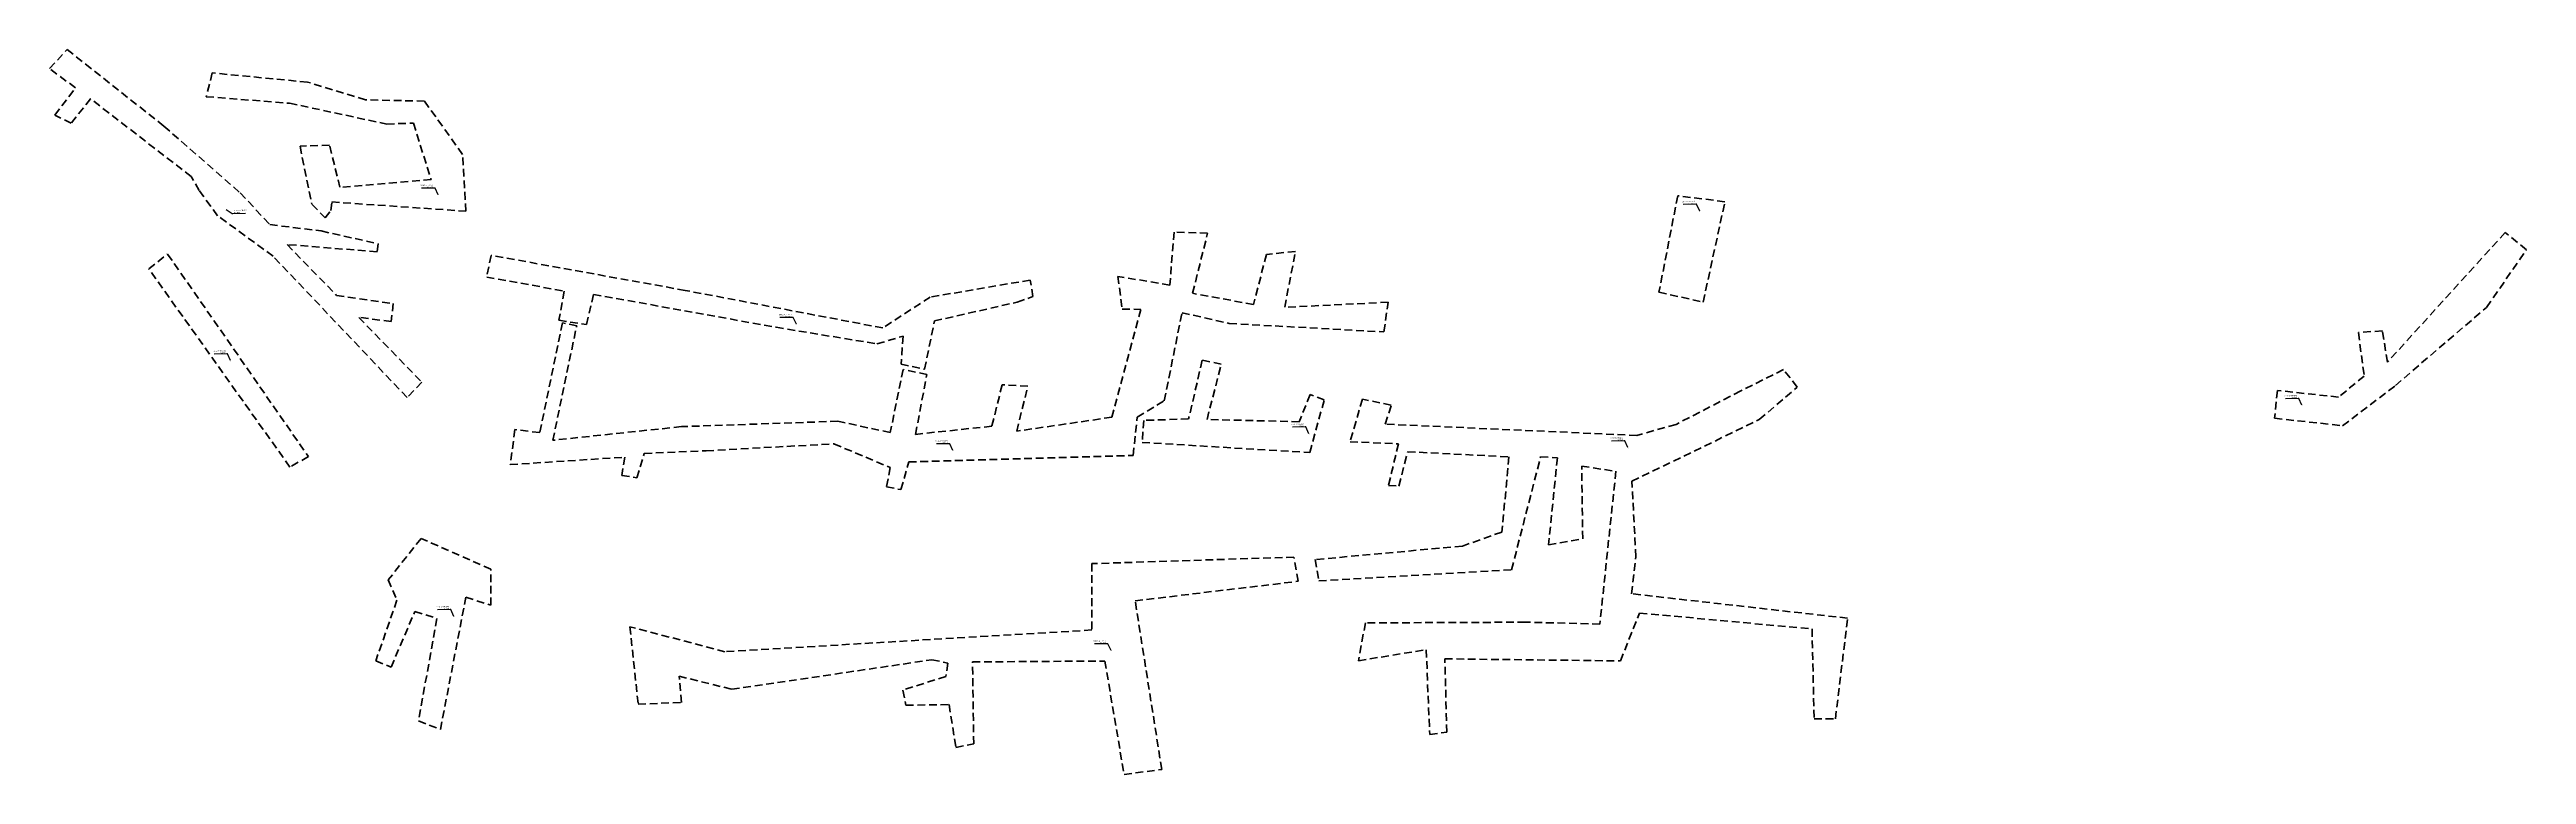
# Model space of a CAD drawing. Header units: metres. Extents: x 7523184 to 829536834, y 5784888 to 575610303.
# Drawn here: x 7524845 to 7528929, y 5786928 to 5788123 of the extents above; entities that cross this region are included whole.
import ezdxf
from ezdxf import colors
from ezdxf.entities.mleader import LeaderData, LeaderLine
from ezdxf.math import Vec2, Vec3

# ---------------------------------------------------------------- set-up
doc = ezdxf.new("R2010")
doc.units = ezdxf.units.M
doc.header["$MEASUREMENT"] = 0
doc.linetypes.add('DASHED', pattern=[19.05, 12.7, -6.35])
doc.layers.get('0').update_dxf_attribs({"lineweight": 18})
doc.layers.add('!trafo', color=6, linetype='DASHED', lineweight=50)
doc.layers.add('_mm trafo', color=3, linetype='Continuous', plot=False)
doc.styles.get("Standard").update_dxf_attribs({"font": ''})
doc.styles.get('Standard').set_extended_font_data('Lato Light')
picture_1 = doc.add_image_def('image1.png', size_in_pixel=(5547, 3763))

msp = doc.modelspace()

# ---------------------------------------------------------------- linework, layer by layer
at = {"layer": '!trafo'}
for points in [[(7524845.19063, 5788091.56041), (7524874.27175, 5788123.0086), (7525033.76147, 5787996.85139), (7525159.49675, 5787886.72754), (7525208.62549, 5787834.41889), (7525293.32232, 5787823.93932), (7525387.20185, 5787802.8428), (7525385.3559, 5787789.65747), (7525236.88912, 5787801.52426), (7525318.42718, 5787717.74469), (7525411.67382, 5787704.24292), (7525408.7203, 5787674.70779), (7525355.13513, 5787681.45867), (7525458.93003, 5787574.71026), (7525434.87999, 5787549.39444), (7525213.72909, 5787782.4385), (7525122.22292, 5787849.15626), (7525091.89667, 5787890.82189), (7525078.97505, 5787913.50066), (7524912.84164, 5788041.88218), (7524881.03204, 5788001.66693), (7524854.00212, 5788015.01708), (7524888.11915, 5788059.84719)], [(7527529.70269, 5787881.95856), (7527498.841, 5787722.95374), (7527571.75058, 5787706.75161), (7527607.53029, 5787872.14836)], [(7526638.67465, 5787516.85125), (7526683.08675, 5787544.10413), (7526712.5164, 5787689.22184), (7526790.15161, 5787671.50076), (7527045.41955, 5787657.57706), (7527052.17043, 5787706.52099), (7526881.71052, 5787698.08238), (7526899.4316, 5787790.06323), (7526851.75346, 5787785.42199), (7526830.235, 5787702.72362), (7526729.81555, 5787721.28856), (7526754.70945, 5787820.44222), (7526699.43656, 5787822.12994), (7526692.26374, 5787734.79034), (7526606.61185, 5787749.13597), (7526613.68341, 5787695.06136), (7526644.48433, 5787694.63943), (7526596.63742, 5787516.96451), (7526439.85348, 5787493.94808), (7526458.11699, 5787567.93872), (7526415.95988, 5787570.37575), (7526398.83641, 5787502.11256), (7526273.08003, 5787488.73209), (7526291.8032, 5787587.62204), (7526252.51092, 5787595.53324), (7526231.4144, 5787491.63286), (7526145.18236, 5787510.35602), (7525887.01365, 5787501.39), (7525674.99359, 5787478.97494), (7525714.37816, 5787667.7262), (7525691.05661, 5787672.52777), (7525653.41096, 5787491.59753), (7525612.58149, 5787496.45818), (7525604.81434, 5787438.85406), (7525793.74962, 5787451.01862), (7525788.65362, 5787421.13162), (7525813.52, 5787416.84), (7525825.86566, 5787457.29519), (7525927.9564, 5787461.62529), (7526138.4997, 5787473.01742), (7526231.48465, 5787434.01102), (7526225.30107, 5787402.27466), (7526248.99345, 5787397.53619), (7526261.90307, 5787443.28071), (7526631.8339, 5787453.91633)], [(7528518.43248, 5787561.07083), (7528513.91295, 5787515.13257), (7528625.9601, 5787502.95154), (7528712.98326, 5787569.14188), (7528863.29599, 5787698.06801), (7528929.16778, 5787793.13739), (7528894.14755, 5787821.40673), (7528700.01346, 5787607.71453), (7528691.58415, 5787659.46115), (7528651.95946, 5787656.43191), (7528661.66386, 5787584.70373), (7528619.47081, 5787550.10543)], [(7525008.97077, 5787761.39666), (7525039.94753, 5787785.87829), (7525271.95655, 5787452.15766), (7525241.57756, 5787434.85851)], [(7525573.4614, 5787783.72215), (7525566.02086, 5787748.05229), (7525693.91854, 5787724.84611), (7525684.86, 5787676.784), (7525730.622, 5787669.737), (7525742.185, 5787719.349), (7526043.066, 5787665.24843), (7526209.43187, 5787637.8724), (7526252.66779, 5787650.64749), (7526249.1197, 5787604.31574), (7526287.92629, 5787596.02212), (7526304.13806, 5787675.68235), (7526440.47434, 5787706.53602), (7526466.722, 5787715.716), (7526462.00351, 5787742.96625), (7526297.45062, 5787715.01336), (7526219.12978, 5787664.118), (7525893.13, 5787725.99)], [(7526649.33192, 5787511.77843), (7526646.94504, 5787475.37755), (7526923.00624, 5787458.69812), (7526946.98481, 5787545.71547), (7526923.57005, 5787554.14479), (7526905.77484, 5787509.42259), (7526753.70664, 5787513.28537), (7526777.17652, 5787604.26413), (7526745.79544, 5787610.85679), (7526723.38039, 5787514.07649)], [(7527009.91559, 5787546.78547), (7526989.55449, 5787476.47012), (7527069.1815, 5787472.96776), (7527052.86466, 5787404.53798), (7527069.84077, 5787403.38426), (7527084.67426, 5787460.08117), (7527251.53458, 5787451.65904), (7527239.8682, 5787327.70114), (7527174.64221, 5787304.50317), (7526932.20654, 5787282.29736), (7526938.18114, 5787247.18112), (7527255.76429, 5787265.38601), (7527303.71772, 5787451.80496), (7527331.29094, 5787450.00671), (7527316.79485, 5787306.5507), (7527373.14013, 5787316.74081), (7527371.45193, 5787436.2201), (7527427.79721, 5787427.82825), (7527401.42283, 5787176.07275), (7527278.54217, 5787179.06984), (7527014.79832, 5787177.87101), (7527003.40938, 5787115.53155), (7527115.12454, 5787133.71848), (7527120.83378, 5786994.17487), (7527149.10313, 5786997.55031), (7527145.72768, 5787118.64436), (7527435.17199, 5787115.26891), (7527466.99229, 5787194.1851), (7527751.20466, 5787167.85664), (7527754.6223, 5787019.5639), (7527789.69527, 5787019.82761), (7527809.88628, 5787185.70002), (7527453.52706, 5787225.94488), (7527460.87046, 5787286.87556), (7527454.11957, 5787411.34505), (7527664.24095, 5787513.0303), (7527726.82869, 5787566.71933), (7527704.04444, 5787595.41061), (7527633.69569, 5787560.36632), (7527526.94728, 5787505.09342), (7527462.39192, 5787486.95041), (7527047.63426, 5787505.51535), (7527057.33866, 5787536.73821)], [(7525815.72212, 5787043.95594), (7525887.16114, 5787046.90188), (7525883.11061, 5787090.10756), (7525970.19706, 5787068.50472), (7526299.95499, 5787117.0724), (7526326.53166, 5787111.71586), (7526323.27242, 5787089.79732), (7526251.90683, 5787066.88781), (7526257.2165, 5787042.29537), (7526328.46362, 5787043.19852), (7526339.5393, 5786972.52516), (7526369.07443, 5786978.59041), (7526366.96478, 5787113.60817), (7526585.20291, 5787115.08584), (7526616.93208, 5786928.08626), (7526679.04025, 5786936.18732), (7526635.15948, 5787214.32389), (7526904.13272, 5787246.47671), (7526896.99152, 5787286.3443), (7526563.959, 5787275.57972), (7526563.70584, 5787166.21336), (7525958.82631, 5787130.43366), (7525802.20572, 5787171.61407)]]:
    msp.add_lwpolyline(points, close=True, dxfattribs=at)
msp.add_lwpolyline([(7525278.03668, 5787867.70074), (7525299.48376, 5787845.81104), (7525309.07821, 5787857.88981), (7525310.52035, 5787871.79621), (7525531.80393, 5787856.50988), (7525526.31883, 5787950.17845), (7525463.45119, 5788037.93999), (7525366.40719, 5788040.04964), (7525270.76082, 5788069.30695), (7525113.38075, 5788084.49644), (7525103.67635, 5788045.25691), (7525240.80375, 5788034.5768), (7525401.0807, 5788000.17549), (7525445.0825, 5788001.80551), (7525474.4966, 5787908.61658), (7525323.978, 5787895.998), (7525306.77759, 5787965.33038), (7525258.1567, 5787963.68222), (7525277.7163, 5787868.08241)], dxfattribs=at)
at = {"layer": '!trafo', "color": 6}
msp.add_lwpolyline([(7525383.04299, 5787115.33525), (7525408.35444, 5787104.95107), (7525447.59397, 5787196.93191), (7525483.87999, 5787185.11786), (7525453.501, 5787016.34567), (7525489.78702, 5787002.42197), (7525531.55814, 5787220.13809), (7525572.90732, 5787207.05825), (7525572.90732, 5787266.55044), (7525457.7203, 5787317.1821), (7525403.7132, 5787248.82936), (7525418.05884, 5787215.49685)], close=True, dxfattribs=at)

# ---------------------------------------------------------------- pictures from other files: only their frames are drawn
image = msp.add_image(picture_1, insert=(7523184.3053, 5784887.6493), size_in_units=(6912.7579, 4689.50928))
image.dxf.flags = 7

# ---------------------------------------------------------------- next in the draw order: leaders
at = {"layer": '_mm trafo', "color": 3}
ml = msp.add_multileader_mtext('Standard', dxfattribs=at)
ml.set_content('STACJA TRAFO\\P03-1341', color=3)
ml.set_leader_properties()
ml.build(insert=Vec2(0, 0))
ml.multileader.update_dxf_attribs({"has_text_frame": 1, "text_left_attachment_type": 5, "text_right_attachment_type": 5, "dogleg_length": 1, "arrow_head_size": 1.5})
ctx = ml.context
ctx.base_point, ctx.char_height, ctx.arrow_head_size, ctx.plane_origin, ctx.plane_x_axis, ctx.plane_y_axis = Vec3(7525455.10914, 5787894.37083), 2, 1.5, Vec3(7525489.77131, 5787851.36453), Vec3(0.9998914966, 0.0147307535), Vec3(-0.0147307535, 0.9998914966)
ctx.left_attachment, ctx.right_attachment, ctx.text_align_type, ctx.attachment_type = 5, 5, 2, 2
notes = []
notes.append((ctx, [(0, (1, 1, 0), (7525480.81167, 5787894.74949), (-0.9998914966, -0.0147307535), 1, [(0, [(7525486.53411, 5787882.17254)], 0, [])])]))
ctx.mtext.insert, ctx.mtext.text_direction, ctx.mtext.rotation, ctx.mtext.alignment, ctx.mtext.flow_direction = Vec3(7525477.72627, 5787900.52422), Vec3(0.9998914966, 0.0147307535), 0.0147312863, 3, 5
ctx.mtext.has_bg_fill, ctx.mtext.bg_color, ctx.mtext.bg_scale_factor, ctx.mtext.bg_transparency, ctx.mtext.use_window_bg_color = 1, -1073741824, 1, 0, 1
ml = msp.add_multileader_mtext('Standard', dxfattribs=at)
ml.set_content('STACJA TRAFO\\P03-0664', color=3)
ml.set_leader_properties()
ml.build(insert=Vec2(0, 0))
ml.multileader.update_dxf_attribs({"has_text_frame": 1, "text_left_attachment_type": 5, "text_right_attachment_type": 5, "dogleg_length": 1, "arrow_head_size": 1.5})
ctx = ml.context
ctx.base_point, ctx.char_height, ctx.arrow_head_size, ctx.plane_origin, ctx.plane_x_axis, ctx.plane_y_axis = Vec3(7525147.35121, 5787852.81363), 2, 1.5, Vec3(7525138.21819, 5787829.47741), Vec3(0.9998914966, 0.0147307535), Vec3(-0.0147307535, 0.9998914966)
ctx.left_attachment, ctx.right_attachment, ctx.attachment_type = 5, 5, 2
notes.append((ctx, [(0, (1, 1, 0), (7525146.35132, 5787852.7989), (0.9998914966, 0.0147307535), 1, [(0, [(7525134.98098, 5787860.28541)], 0, [])])]))
ctx.mtext.insert, ctx.mtext.text_direction, ctx.mtext.rotation, ctx.mtext.flow_direction = Vec3(7525149.26587, 5787858.62102), Vec3(0.9998914966, 0.0147307535), 0.0147312863, 5
ctx.mtext.has_bg_fill, ctx.mtext.bg_color, ctx.mtext.bg_scale_factor, ctx.mtext.bg_transparency, ctx.mtext.use_window_bg_color = 1, -1073741824, 1, 0, 1
ml = msp.add_multileader_mtext('Standard', dxfattribs=at)
ml.set_content('STACJA TRAFO\\P03-1336', color=3)
ml.set_leader_properties()
ml.build(insert=Vec2(0, 0))
ml.multileader.update_dxf_attribs({"has_text_frame": 1, "text_left_attachment_type": 5, "text_right_attachment_type": 5, "dogleg_length": 1, "arrow_head_size": 1.5})
ctx = ml.context
ctx.base_point, ctx.char_height, ctx.arrow_head_size, ctx.plane_origin, ctx.plane_x_axis, ctx.plane_y_axis = Vec3(7527535.15023, 5787867.51034), 2, 1.5, Vec3(7527569.8124, 5787824.50404), Vec3(0.9998914966, 0.0147307535), Vec3(-0.0147307535, 0.9998914966)
ctx.left_attachment, ctx.right_attachment, ctx.text_align_type, ctx.attachment_type = 5, 5, 2, 2
notes.append((ctx, [(0, (1, 1, 0), (7527560.85276, 5787867.889), (-0.9998914966, -0.0147307535), 1, [(0, [(7527566.5752, 5787855.31204)], 0, [])])]))
ctx.mtext.insert, ctx.mtext.text_direction, ctx.mtext.rotation, ctx.mtext.alignment, ctx.mtext.flow_direction = Vec3(7527557.76736, 5787873.66373), Vec3(0.9998914966, 0.0147307535), 0.0147312863, 3, 5
ctx.mtext.has_bg_fill, ctx.mtext.bg_color, ctx.mtext.bg_scale_factor, ctx.mtext.bg_transparency, ctx.mtext.use_window_bg_color = 1, -1073741824, 1, 0, 1
ml = msp.add_multileader_mtext('Standard', dxfattribs=at)
ml.set_content('STACJA TRAFO\\P03-0496', color=3)
ml.set_leader_properties()
ml.build(insert=Vec2(0, 0))
ml.multileader.update_dxf_attribs({"has_text_frame": 1, "text_left_attachment_type": 5, "text_right_attachment_type": 5, "dogleg_length": 1, "arrow_head_size": 1.5})
ctx = ml.context
ctx.base_point, ctx.char_height, ctx.arrow_head_size, ctx.plane_origin, ctx.plane_x_axis, ctx.plane_y_axis = Vec3(7526047.02328, 5787681.18576), 2, 1.5, Vec3(7526080.43327, 5787638.16102), Vec3(0.9998914966, 0.0147307535), Vec3(-0.0147307535, 0.9998914966)
ctx.left_attachment, ctx.right_attachment, ctx.text_align_type, ctx.attachment_type = 5, 5, 2, 2
notes.append((ctx, [(0, (1, 1, 0), (7526071.47363, 5787681.54598), (-0.9998914966, -0.0147307535), 1, [(0, [(7526077.19606, 5787668.96902)], 0, [])])]))
ctx.mtext.insert, ctx.mtext.text_direction, ctx.mtext.rotation, ctx.mtext.alignment, ctx.mtext.flow_direction = Vec3(7526068.38884, 5787687.27972), Vec3(0.9998914966, 0.0147307535), 0.0147312863, 3, 5
ctx.mtext.has_bg_fill, ctx.mtext.bg_color, ctx.mtext.bg_scale_factor, ctx.mtext.bg_transparency, ctx.mtext.use_window_bg_color = 1, -1073741824, 1, 0, 1
ml = msp.add_multileader_mtext('Standard', dxfattribs=at)
ml.set_content('STACJA TRAFO\\P03-0541', color=3)
ml.set_leader_properties()
ml.build(insert=Vec2(0, 0))
ml.multileader.update_dxf_attribs({"has_text_frame": 1, "text_left_attachment_type": 5, "text_right_attachment_type": 5, "dogleg_length": 1, "arrow_head_size": 1.5})
ctx = ml.context
ctx.base_point, ctx.char_height, ctx.arrow_head_size, ctx.plane_origin, ctx.plane_x_axis, ctx.plane_y_axis = Vec3(7525114.272, 5787621.0488), 2, 1.5, Vec3(7525147.68199, 5787578.02405), Vec3(0.9998914966, 0.0147307535), Vec3(-0.0147307535, 0.9998914966)
ctx.left_attachment, ctx.right_attachment, ctx.text_align_type, ctx.attachment_type = 5, 5, 2, 2
notes.append((ctx, [(0, (1, 1, 0), (7525138.72235, 5787621.40901), (-0.9998914966, -0.0147307535), 1, [(0, [(7525144.44478, 5787608.83206)], 0, [])])]))
ctx.mtext.insert, ctx.mtext.text_direction, ctx.mtext.rotation, ctx.mtext.alignment, ctx.mtext.flow_direction = Vec3(7525135.63755, 5787627.14276), Vec3(0.9998914966, 0.0147307535), 0.0147312863, 3, 5
ctx.mtext.has_bg_fill, ctx.mtext.bg_color, ctx.mtext.bg_scale_factor, ctx.mtext.bg_transparency, ctx.mtext.use_window_bg_color = 1, -1073741824, 1, 0, 1
ml = msp.add_multileader_mtext('Standard', dxfattribs=at)
ml.set_content('STACJA TRAFO\\P03-0497', color=3)
ml.set_leader_properties()
ml.build(insert=Vec2(0, 0))
ml.multileader.update_dxf_attribs({"has_text_frame": 1, "text_left_attachment_type": 5, "text_right_attachment_type": 5, "dogleg_length": 1, "arrow_head_size": 1.5})
ctx = ml.context
ctx.base_point, ctx.char_height, ctx.arrow_head_size, ctx.plane_origin, ctx.plane_x_axis, ctx.plane_y_axis = Vec3(7528528.1085, 5787547.37723), 2, 1.5, Vec3(7528562.77066, 5787504.37093), Vec3(0.9998914966, 0.0147307535), Vec3(-0.0147307535, 0.9998914966)
ctx.left_attachment, ctx.right_attachment, ctx.text_align_type, ctx.attachment_type = 5, 5, 2, 2
notes.append((ctx, [(0, (1, 1, 0), (7528553.81103, 5787547.75589), (-0.9998914966, -0.0147307535), 1, [(0, [(7528559.53346, 5787535.17893)], 0, [])])]))
ctx.mtext.insert, ctx.mtext.text_direction, ctx.mtext.rotation, ctx.mtext.alignment, ctx.mtext.flow_direction = Vec3(7528550.72563, 5787553.53062), Vec3(0.9998914966, 0.0147307535), 0.0147312863, 3, 5
ctx.mtext.has_bg_fill, ctx.mtext.bg_color, ctx.mtext.bg_scale_factor, ctx.mtext.bg_transparency, ctx.mtext.use_window_bg_color = 1, -1073741824, 1, 0, 1
ml = msp.add_multileader_mtext('Standard', dxfattribs=at)
ml.set_content('STACJA TRAFO\\P03-1439', color=3)
ml.set_leader_properties()
ml.build(insert=Vec2(0, 0))
ml.multileader.update_dxf_attribs({"has_text_frame": 1, "text_left_attachment_type": 5, "text_right_attachment_type": 5, "dogleg_length": 1, "arrow_head_size": 1.5})
ctx = ml.context
ctx.base_point, ctx.char_height, ctx.arrow_head_size, ctx.plane_origin, ctx.plane_x_axis, ctx.plane_y_axis = Vec3(7526890.90087, 5787500.50316), 2, 1.5, Vec3(7526925.56367, 5787457.4543), Vec3(0.9998914966, 0.0147307535), Vec3(-0.0147307535, 0.9998914966)
ctx.left_attachment, ctx.right_attachment, ctx.text_align_type, ctx.attachment_type = 5, 5, 2, 2
notes.append((ctx, [(0, (1, 1, 0), (7526916.6034, 5787500.88182), (-0.9998914966, -0.0147307535), 1, [(0, [(7526922.32646, 5787488.26231)], 0, [])])]))
ctx.mtext.insert, ctx.mtext.text_direction, ctx.mtext.rotation, ctx.mtext.alignment, ctx.mtext.flow_direction = Vec3(7526913.51863, 5787506.61399), Vec3(0.9998914966, 0.0147307535), 0.0147312863, 3, 5
ctx.mtext.has_bg_fill, ctx.mtext.bg_color, ctx.mtext.bg_scale_factor, ctx.mtext.bg_transparency, ctx.mtext.use_window_bg_color = 1, -1073741824, 1, 0, 1
ml = msp.add_multileader_mtext('Standard', dxfattribs=at)
ml.set_content('STACJA TRAFO\\P03-1233', color=3)
ml.set_leader_properties()
ml.build(insert=Vec2(0, 0))
ml.multileader.update_dxf_attribs({"has_text_frame": 1, "text_left_attachment_type": 5, "text_right_attachment_type": 5, "dogleg_length": 1, "arrow_head_size": 1.5})
ctx = ml.context
ctx.base_point, ctx.char_height, ctx.arrow_head_size, ctx.plane_origin, ctx.plane_x_axis, ctx.plane_y_axis = Vec3(7526305.21455, 5787472.97747), 2, 1.5, Vec3(7526338.62454, 5787429.95272), Vec3(0.9998914966, 0.0147307535), Vec3(-0.0147307535, 0.9998914966)
ctx.left_attachment, ctx.right_attachment, ctx.text_align_type, ctx.attachment_type = 5, 5, 2, 2
notes.append((ctx, [(0, (1, 1, 0), (7526329.6649, 5787473.33768), (-0.9998914966, -0.0147307535), 1, [(0, [(7526335.38734, 5787460.76073)], 0, [])])]))
ctx.mtext.insert, ctx.mtext.text_direction, ctx.mtext.rotation, ctx.mtext.alignment, ctx.mtext.flow_direction = Vec3(7526326.58011, 5787479.07142), Vec3(0.9998914966, 0.0147307535), 0.0147312863, 3, 5
ctx.mtext.has_bg_fill, ctx.mtext.bg_color, ctx.mtext.bg_scale_factor, ctx.mtext.bg_transparency, ctx.mtext.use_window_bg_color = 1, -1073741824, 1, 0, 1
ml = msp.add_multileader_mtext('Standard', dxfattribs=at)
ml.set_content('STACJA TRAFO\\P03-0495', color=3)
ml.set_leader_properties()
ml.build(insert=Vec2(0, 0))
ml.multileader.update_dxf_attribs({"has_text_frame": 1, "text_left_attachment_type": 5, "text_right_attachment_type": 5, "dogleg_length": 1, "arrow_head_size": 1.5})
ctx = ml.context
ctx.base_point, ctx.char_height, ctx.arrow_head_size, ctx.plane_origin, ctx.plane_x_axis, ctx.plane_y_axis = Vec3(7527416.76218, 5787477.6354), 2, 1.5, Vec3(7527451.42435, 5787434.6291), Vec3(0.9998914966, 0.0147307535), Vec3(-0.0147307535, 0.9998914966)
ctx.left_attachment, ctx.right_attachment, ctx.text_align_type, ctx.attachment_type = 5, 5, 2, 2
notes.append((ctx, [(0, (1, 1, 0), (7527442.46471, 5787478.01406), (-0.9998914966, -0.0147307535), 1, [(0, [(7527448.18715, 5787465.43711)], 0, [])])]))
ctx.mtext.insert, ctx.mtext.text_direction, ctx.mtext.rotation, ctx.mtext.alignment, ctx.mtext.flow_direction = Vec3(7527439.37931, 5787483.78879), Vec3(0.9998914966, 0.0147307535), 0.0147312863, 3, 5
ctx.mtext.has_bg_fill, ctx.mtext.bg_color, ctx.mtext.bg_scale_factor, ctx.mtext.bg_transparency, ctx.mtext.use_window_bg_color = 1, -1073741824, 1, 0, 1
ml = msp.add_multileader_mtext('Standard', dxfattribs=at)
ml.set_content('STACJA TRAFO\\P03-1250', color=3)
ml.set_leader_properties()
ml.build(insert=Vec2(0, 0))
ml.multileader.update_dxf_attribs({"has_text_frame": 1, "text_left_attachment_type": 5, "text_right_attachment_type": 5, "dogleg_length": 1, "arrow_head_size": 1.5})
ctx = ml.context
ctx.base_point, ctx.char_height, ctx.arrow_head_size, ctx.plane_origin, ctx.plane_x_axis, ctx.plane_y_axis = Vec3(7525481.11413, 5787199.4587), 2, 1.5, Vec3(7525515.7763, 5787156.4524), Vec3(0.9998914966, 0.0147307535), Vec3(-0.0147307535, 0.9998914966)
ctx.left_attachment, ctx.right_attachment, ctx.text_align_type, ctx.attachment_type = 5, 5, 2, 2
notes.append((ctx, [(0, (1, 1, 0), (7525506.81666, 5787199.83736), (-0.9998914966, -0.0147307535), 1, [(0, [(7525512.53909, 5787187.26041)], 0, [])])]))
ctx.mtext.insert, ctx.mtext.text_direction, ctx.mtext.rotation, ctx.mtext.alignment, ctx.mtext.flow_direction = Vec3(7525503.73126, 5787205.61209), Vec3(0.9998914966, 0.0147307535), 0.0147312863, 3, 5
ctx.mtext.has_bg_fill, ctx.mtext.bg_color, ctx.mtext.bg_scale_factor, ctx.mtext.bg_transparency, ctx.mtext.use_window_bg_color = 1, -1073741824, 1, 0, 1
ml = msp.add_multileader_mtext('Standard', dxfattribs=at)
ml.set_content('STACJA TRAFO\\P03-0494', color=3)
ml.set_leader_properties()
ml.build(insert=Vec2(0, 0))
ml.multileader.update_dxf_attribs({"has_text_frame": 1, "text_left_attachment_type": 5, "text_right_attachment_type": 5, "dogleg_length": 1, "arrow_head_size": 1.5})
ctx = ml.context
ctx.base_point, ctx.char_height, ctx.arrow_head_size, ctx.plane_origin, ctx.plane_x_axis, ctx.plane_y_axis = Vec3(7526564.68865, 5787143.18433), 2, 1.5, Vec3(7526599.35082, 5787100.17803), Vec3(0.9998914966, 0.0147307535), Vec3(-0.0147307535, 0.9998914966)
ctx.left_attachment, ctx.right_attachment, ctx.text_align_type, ctx.attachment_type = 5, 5, 2, 2
notes.append((ctx, [(0, (1, 1, 0), (7526590.39118, 5787143.56299), (-0.9998914966, -0.0147307535), 1, [(0, [(7526596.11361, 5787130.98604)], 0, [])])]))
ctx.mtext.insert, ctx.mtext.text_direction, ctx.mtext.rotation, ctx.mtext.alignment, ctx.mtext.flow_direction = Vec3(7526587.30578, 5787149.33772), Vec3(0.9998914966, 0.0147307535), 0.0147312863, 3, 5
ctx.mtext.has_bg_fill, ctx.mtext.bg_color, ctx.mtext.bg_scale_factor, ctx.mtext.bg_transparency, ctx.mtext.use_window_bg_color = 1, -1073741824, 1, 0, 1
for ctx, leaders in notes:
    for number, flags, end, landing, length, lines in leaders:
        leader = LeaderData()
        leader.index, (leader.has_last_leader_line, leader.has_dogleg_vector, leader.attachment_direction) = number, flags
        leader.last_leader_point, leader.dogleg_vector, leader.dogleg_length = Vec3(end), Vec3(landing), length
        for number, points, colour, breaks in lines:
            line = LeaderLine()
            line.index, line.vertices, line.color, line.breaks = number, Vec3.list(points), colors.encode_raw_color(colour), breaks
            leader.lines.append(line)
        ctx.leaders.append(leader)

doc.saveas('drawing.dxf')
